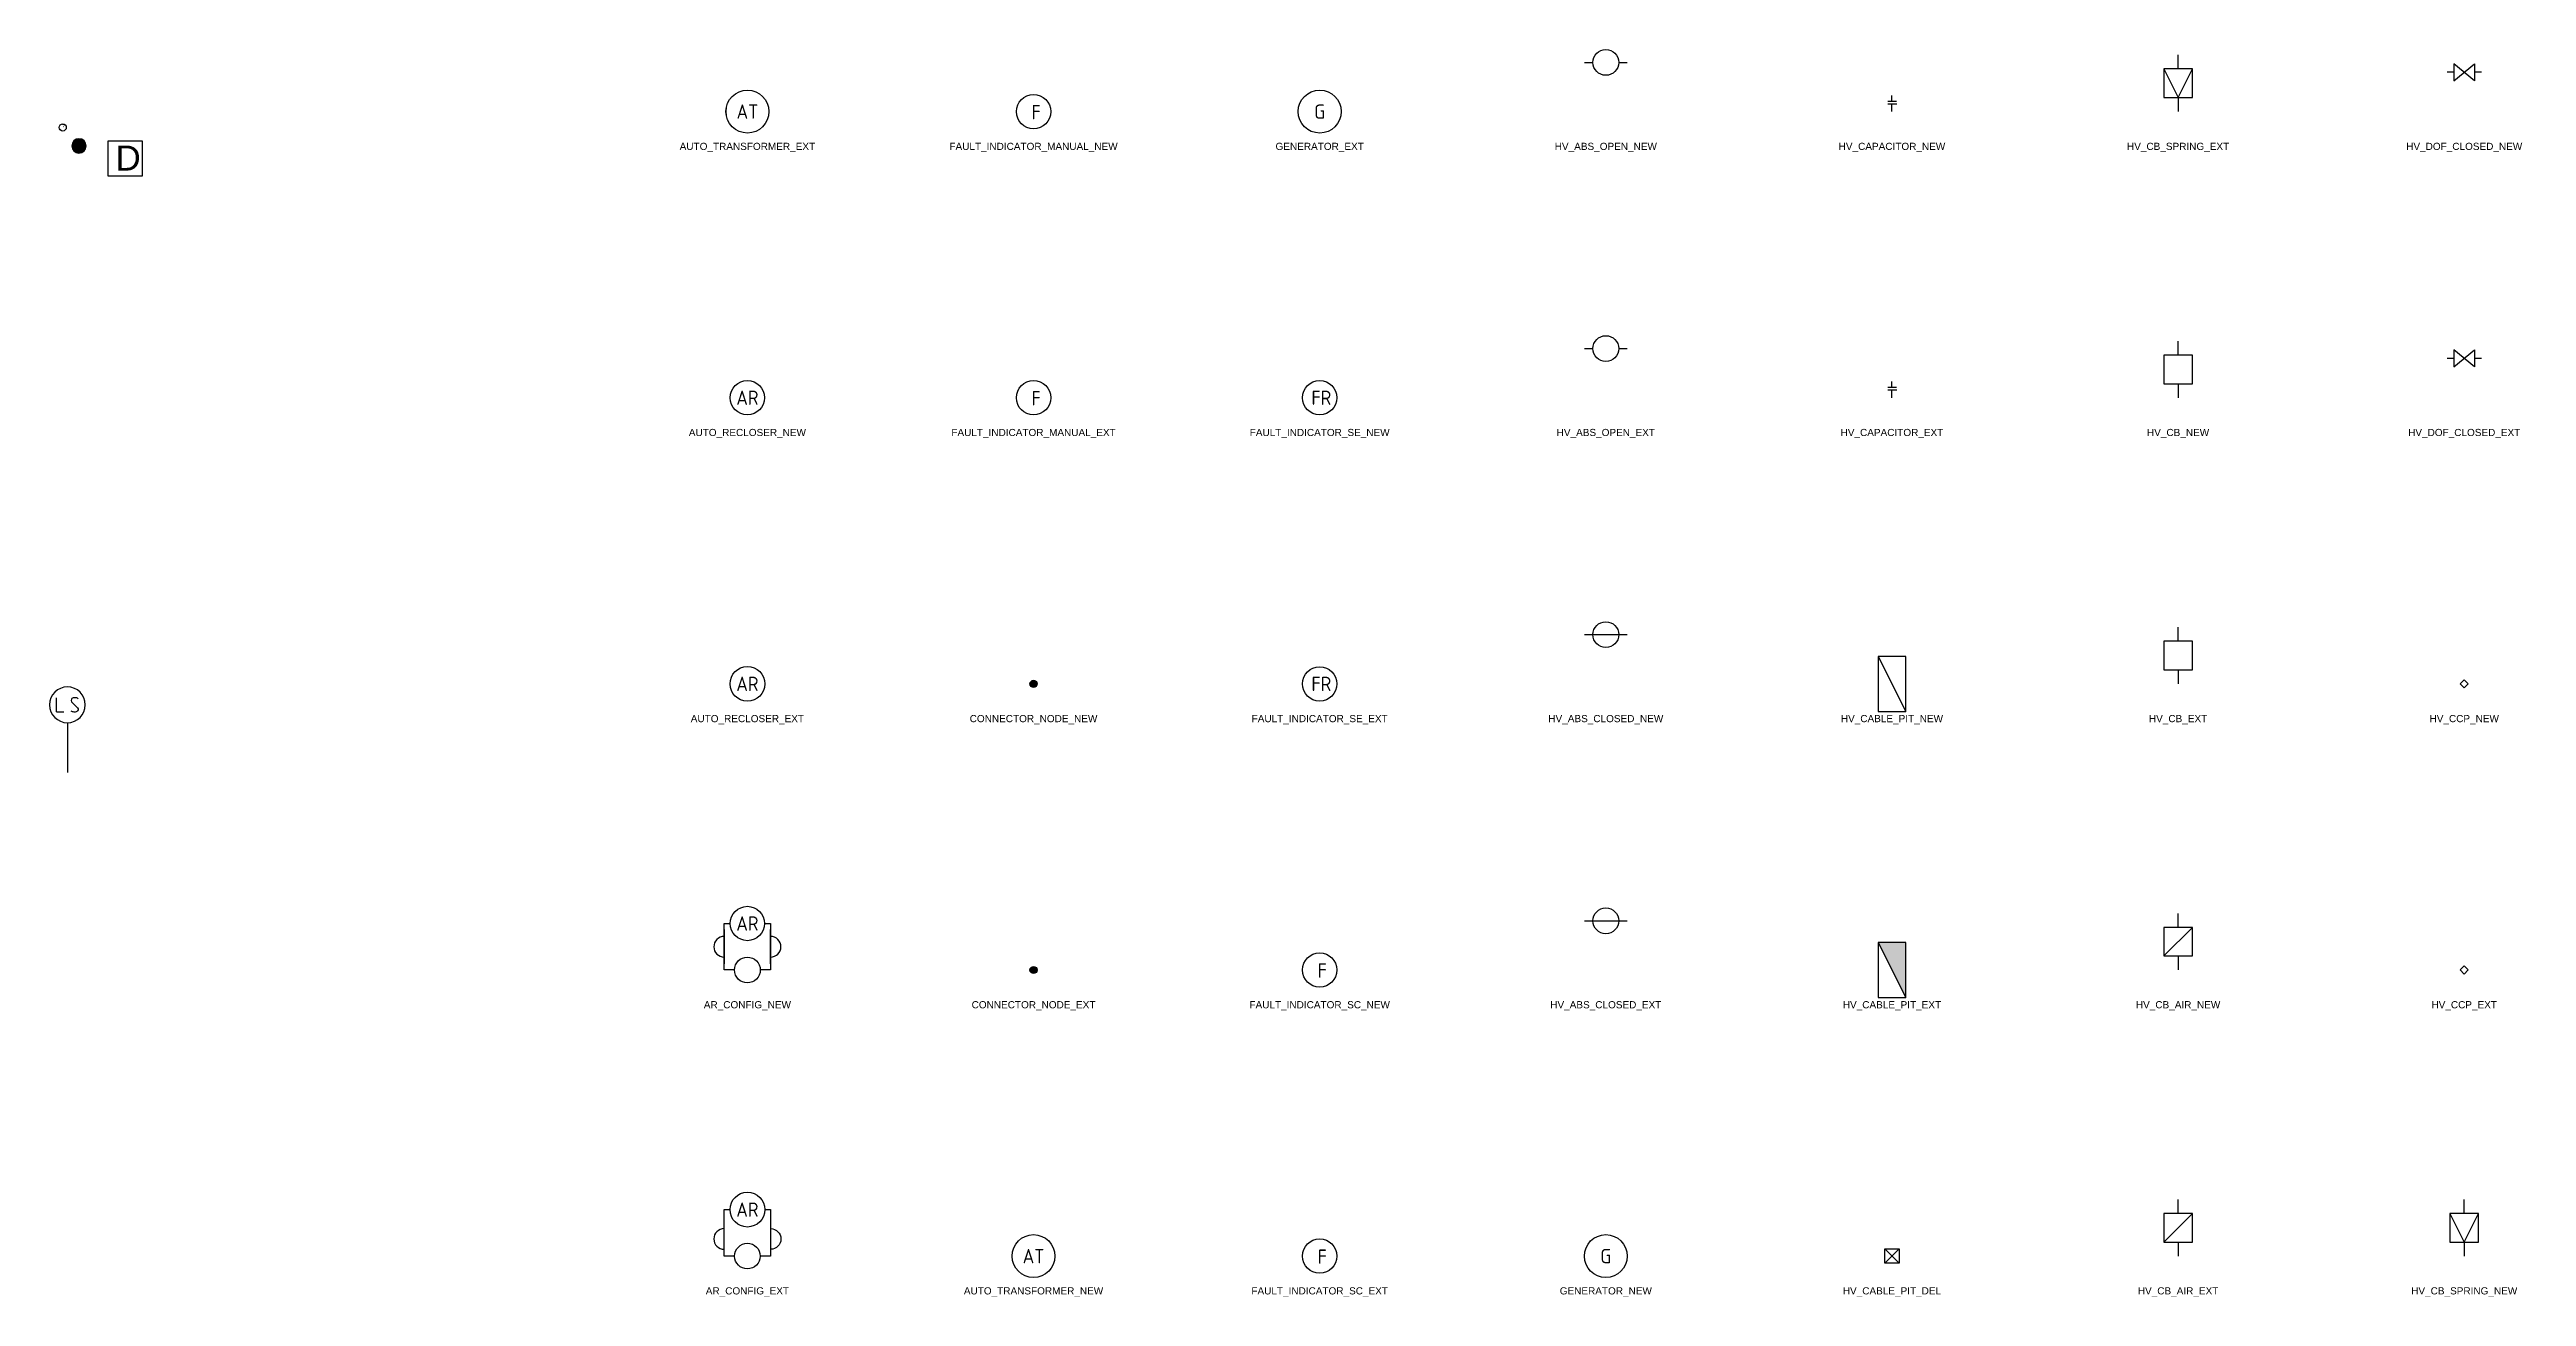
# Model space of a CAD drawing. Header units: metres. Extents: x -282 to 3977, y 160 to 949.
# Drawn here: x -58.3 to 288, y 648.3 to 822.6 of the extents above; entities that cross this region are included whole.
import ezdxf
from ezdxf.enums import TextEntityAlignment as Align

# ---------------------------------------------------------------- set-up
doc = ezdxf.new("R2010")
doc.units = ezdxf.units.M
doc.layers.get('0').update_dxf_attribs({"color": 6})
for name, color, linetype in [('Equip_HV_NEW', 2, 'Continuous'), ('Equip_SP_HV_EXT', 7, 'Continuous'), ('Equip_SP_HV_NEW', 2, 'Continuous'), ('Features_HIDE', 1, 'Continuous'), ('Mains UG_EXT', 7, 'Continuous'), ('Notes', 7, 'Continuous'), ('Notes_SP_MISC', 7, 'Continuous'), ('SupportsOH_SP_TR_HV_LV_SL_EXT', 7, 'Continuous')]:
    doc.layers.add(name, color=color, linetype=linetype)
doc.styles.add('ARIAL', font='ARIAL.TTF', dxfattribs={"height": 2})
doc.styles.add('HVSW_LABEL', font='ARIAL.TTF', dxfattribs={"height": 3.5})
doc.styles.add('iecARIAL', font='ARIAL.TTF')
doc.styles.add('iecISOCP', font='isocp.shx')
doc.styles.add('iecRoadName', font='ARIAL.TTF', dxfattribs={"height": 3.5})
doc.styles.get("Standard").update_dxf_attribs({"font": 'ARIAL.TTF'})
doc.styles.add('SWITCH_LABEL', font='ARIAL.TTF', dxfattribs={"height": 2.5})
doc.styles.add('TOWER_LABEL', font='ARIAL.TTF', dxfattribs={"height": 2.5})

msp = doc.modelspace()

# ---------------------------------------------------------------- texts
at = {"layer": 'Equip_SP_HV_EXT', "char_height": 1, "attachment_point": 5, "bg_fill": 3, "box_fill_scale": 1.2, "bg_fill_color": 256, "bg_fill_transparency": 0}
for s, insert, width in [('HV_CB_SPRING_EXT', (239.27, 808.91), 16), ('FAULT_INDICATOR_MANUAL_EXT', (79.27, 768.91), 26), ('HV_ABS_OPEN_EXT', (159.27, 768.91), 15), ('HV_CAPACITOR_EXT', (199.27, 768.91), 16), ('HV_DOF_CLOSED_EXT', (279.27, 768.91), 17), ('FAULT_INDICATOR_SE_EXT', (119.27, 728.91), 22), ('HV_CB_EXT', (239.27, 728.91), 9), ('CONNECTOR_NODE_EXT', (79.27, 688.91), 18), ('HV_ABS_CLOSED_EXT', (159.27, 688.91), 17), ('HV_CCP_EXT', (279.27, 688.91), 10), ('AR_CONFIG_EXT', (39.27, 648.91), 13), ('FAULT_INDICATOR_SC_EXT', (119.27, 648.91), 22), ('HV_CABLE_PIT_DEL', (199.27, 648.91), 16), ('HV_CB_AIR_EXT', (239.27, 648.91), 13)]:
    msp.add_mtext(s, dxfattribs=dict(at, insert=insert, width=width))
at = {"layer": 'Equip_SP_HV_NEW', "char_height": 1, "attachment_point": 5, "bg_fill": 3, "box_fill_scale": 1.2, "bg_fill_color": 256, "bg_fill_transparency": 0}
for s, insert, width in [('FAULT_INDICATOR_MANUAL_NEW', (79.27, 808.91), 26), ('HV_ABS_OPEN_NEW', (159.27, 808.91), 15), ('HV_CAPACITOR_NEW', (199.27, 808.91), 16), ('HV_DOF_CLOSED_NEW', (279.27, 808.91), 17), ('AUTO_RECLOSER_NEW', (39.27, 768.91), 17), ('FAULT_INDICATOR_SE_NEW', (119.27, 768.91), 22), ('HV_CB_NEW', (239.27, 768.91), 9), ('CONNECTOR_NODE_NEW', (79.27, 728.91), 18), ('HV_ABS_CLOSED_NEW', (159.27, 728.91), 17), ('HV_CCP_NEW', (279.27, 728.91), 10), ('AR_CONFIG_NEW', (39.27, 688.91), 13), ('FAULT_INDICATOR_SC_NEW', (119.27, 688.91), 22), ('HV_CB_AIR_NEW', (239.27, 688.91), 13), ('HV_CB_SPRING_NEW', (279.27, 648.91), 16)]:
    msp.add_mtext(s, dxfattribs=dict(at, insert=insert, width=width))

# ---------------------------------------------------------------- blocks, each defined once
blk = doc.blocks.new('*U115')
at = {"flags": 128}
for points in [[(-3.25, 3.84, 1), (-3.25, 0.96, 1)], [(3.25, 3.84, -1), (3.25, 0.96, -0.170677)]]:
    blk.add_lwpolyline(points, format="xyb", dxfattribs=at)
for points in [[(-1.79, 0), (-3.25, 0), (-3.25, 6.5), (-2.43, 6.5)], [(2.43, 6.5), (3.25, 6.5), (3.25, 0), (1.79, 0)]]:
    blk.add_lwpolyline(points)
for centre, radius in [((0, 6.5), 2.43), ((0, 0), 1.79)]:
    blk.add_circle(centre, radius)
at = {"insert": (0, 6.5), "char_height": 2, "width": 3.6298, "attachment_point": 5}
blk.add_mtext('{\\Fisocp|c0;AR}', dxfattribs=at)
at = {"style": 'ARIAL', "flags": 8}
blk.add_attdef('ASSET_NUM2', text='', height=2.5, dxfattribs=at).set_placement((0, 9.41), align=Align.BOTTOM_CENTER)
blk.add_attdef('ASSET_NUM1', text='', height=2.5, dxfattribs=at).set_placement((-6.4, 2.34), align=Align.MIDDLE_RIGHT)
blk.add_attdef('ASSET_NUM3', text='', height=2.5, dxfattribs=at).set_placement((5.71, 2.38), align=Align.MIDDLE_LEFT)
at = {"flags": 1}
blk.add_attdef('Z', (-3.25, 0), '', height=0.2, dxfattribs=at)
at = {"style": 'ARIAL', "flags": 8}
blk.add_attdef('ASSET_NUM4', text='', height=2.5, dxfattribs=at).set_placement((0, -3.1), align=Align.TOP_CENTER)
blk = doc.blocks.new('*U99')
for p, q in [((-6, 0), (-4.8, 0)), ((-1.2, 0), (0, 0))]:
    blk.add_line(p, q)
blk.add_circle((-3, 0), 1.8)
for tag, height, flags, p in [('ASSET_NUM', 3.5, 8, (2, 2)), ('STREET_CODE', 0.2, 9, (1.5, 0)), ('ACTUAL_STATUS', 0.2, 9, (1.5, -0.2)), ('CONSTRUCTED_VOLTAGE', 0.2, 9, (1.5, -0.4)), ('OPERATING_VOLTAGE', 0.2, 9, (1.5, -0.8)), ('ORIENTATION', 0.2, 9, (1.5, -1)), ('OWNED_BY', 0.2, 9, (1.5, -1.2)), ('STATE', 0.2, 9, (1.5, -1.4)), ('SWITCH_TYPE', 0.2, 9, (1.5, -1.6)), ('SUBURB', 0.2, 9, (1.5, -2.2)), ('STREETNAME', 0.2, 9, (1.5, -2.4)), ('OPERATED_BY', 0.2, 9, (1.5, -3.2)), ('NO_PHASES', 0.2, 9, (1.5, -0.6)), ('USAGE', 0.2, 9, (1.5, -1.8)), ('LEGEND', 0.2, 9, (1.5, -2)), ('LOCATION', 0.2, 9, (1.5, -2.6)), ('NOTES', 0.2, 9, (1.5, -2.8)), ('MAINTAINED_BY', 0.2, 9, (1.5, -3)), ('LABEL_ALIGNMENT', 0.2, 9, (1.5, -3.4)), ('Z', 0.2, 1, (1.5, -3.6))]:
    blk.add_attdef(tag, text='', height=height, dxfattribs=dict(flags=flags)).set_placement(p, align=Align.MIDDLE_LEFT)
blk = doc.blocks.new('*U107')
blk.add_line((0, 0), (-4.8, 0))
blk.add_lwpolyline([(-0.96, 0, 0.414214), (-2.4, 1.44, 0.414214), (-3.84, 0)], format="xyb")
for tag, height, flags, p in [('ASSET_NUM', 3.5, 8, (2, 2)), ('STREET_CODE', 0.2, 9, (1.5, 0)), ('ACTUAL_STATUS', 0.2, 9, (1.5, -0.2)), ('CONSTRUCTED_VOLTAGE', 0.2, 9, (1.5, -0.4)), ('OPERATING_VOLTAGE', 0.2, 9, (1.5, -0.8)), ('ORIENTATION', 0.2, 9, (1.5, -1)), ('OWNED_BY', 0.2, 9, (1.5, -1.2)), ('OPERATED_BY', 0.2, 9, (1.5, -1.4)), ('STATE', 0.2, 9, (1.5, -1.8)), ('SWITCH_TYPE', 0.2, 9, (1.5, -2)), ('SUBURB', 0.2, 9, (1.5, -2.6)), ('STREETNAME', 0.2, 9, (1.5, -2.8)), ('NO_PHASES', 0.2, 9, (1.5, -0.6)), ('MAINTAINED_BY', 0.2, 9, (1.5, -1.6)), ('USAGE', 0.2, 9, (1.5, -2.2)), ('LEGEND', 0.2, 9, (1.5, -2.4)), ('LOCATION', 0.2, 9, (1.5, -3)), ('NOTES', 0.2, 9, (1.5, -3.2)), ('LABEL_ALIGNMENT', 0.2, 9, (1.5, -3.4)), ('Z', 0.2, 1, (1.5, -3.6))]:
    blk.add_attdef(tag, text='', height=height, dxfattribs=dict(flags=flags)).set_placement(p, align=Align.MIDDLE_LEFT)
blk = doc.blocks.new('*U108')
blk.add_line((0, 0), (-4.8, 0))
blk.add_lwpolyline([(-0.96, 0, 0.414214), (-2.4, 1.44, 0.414214), (-3.84, 0)], format="xyb")
for tag, height, flags, p in [('ASSET_NUM', 3.5, 8, (2, 2)), ('STREET_CODE', 0.2, 9, (1.5, 0)), ('ACTUAL_STATUS', 0.2, 9, (1.5, -0.2)), ('CONSTRUCTED_VOLTAGE', 0.2, 9, (1.5, -0.4)), ('OPERATING_VOLTAGE', 0.2, 9, (1.5, -0.8)), ('ORIENTATION', 0.2, 9, (1.5, -1)), ('OWNED_BY', 0.2, 9, (1.5, -1.2)), ('OPERATED_BY', 0.2, 9, (1.5, -1.4)), ('STATE', 0.2, 9, (1.5, -1.8)), ('SWITCH_TYPE', 0.2, 9, (1.5, -2)), ('SUBURB', 0.2, 9, (1.5, -2.6)), ('STREETNAME', 0.2, 9, (1.5, -2.8)), ('NO_PHASES', 0.2, 9, (1.5, -0.6)), ('MAINTAINED_BY', 0.2, 9, (1.5, -1.6)), ('USAGE', 0.2, 9, (1.5, -2.2)), ('LEGEND', 0.2, 9, (1.5, -2.4)), ('LOCATION', 0.2, 9, (1.5, -3)), ('NOTES', 0.2, 9, (1.5, -3.2)), ('LABEL_ALIGNMENT', 0.2, 9, (1.5, -3.4)), ('Z', 0.2, 1, (1.5, -3.6))]:
    blk.add_attdef(tag, text='', height=height, dxfattribs=dict(flags=flags)).set_placement(p, align=Align.MIDDLE_LEFT)
blk = doc.blocks.new('*U92')
blk.add_wipeout([(0, 2.4), (-0.3, 2.38), (-0.6, 2.32), (-0.88, 2.23), (-1.16, 2.1), (-1.41, 1.94), (-1.64, 1.75), (-1.85, 1.53), (-2.03, 1.29), (-2.17, 1.02), (-2.28, 0.74), (-2.36, 0.45), (-2.4, 0.15), (-2.4, -0.15), (-2.36, -0.45), (-2.28, -0.74), (-2.17, -1.02), (-2.03, -1.29), (-1.85, -1.53), (-1.64, -1.75), (-1.41, -1.94), (-1.16, -2.1), (-0.88, -2.23), (-0.6, -2.32), (-0.3, -2.38), (0, -2.4), (0.3, -2.38), (0.6, -2.32), (0.88, -2.23), (1.16, -2.1), (1.41, -1.94), (1.64, -1.75), (1.85, -1.53), (2.03, -1.29), (2.17, -1.02), (2.28, -0.74), (2.36, -0.45), (2.4, -0.15), (2.4, 0.15), (2.36, 0.45), (2.28, 0.74), (2.17, 1.02), (2.03, 1.29), (1.85, 1.53), (1.64, 1.75), (1.41, 1.94), (1.16, 2.1), (0.88, 2.23), (0.6, 2.32), (0.3, 2.38)])
blk.add_circle((0, 0), 2.4)
at = {"insert": (0, 0), "char_height": 2, "width": 3.6298, "attachment_point": 5}
blk.add_mtext('{\\Fisocp|c0;AR}', dxfattribs=at)
for tag, height, flags, p in [('STREET_CODE', 0.2, 9, (1.5, 0)), ('ASSET_NUM', 2.5, 8, (2, 2)), ('ACTUAL_STATUS', 0.2, 9, (1.5, -3.2)), ('CONSTRUCTED_VOLTAGE', 0.2, 9, (1.5, -0.2)), ('OPERATING_VOLTAGE', 0.2, 9, (1.5, -0.6)), ('ORIENTATION', 0.2, 9, (1.5, -0.8)), ('OWNED_BY', 0.2, 9, (1.5, -1)), ('OPERATED_BY', 0.2, 9, (1.5, -1.2)), ('STATE', 0.2, 9, (1.5, -1.6)), ('SUBURB', 0.2, 9, (1.5, -2.2)), ('STREETNAME', 0.2, 9, (1.5, -2.4)), ('Z', 0.2, 1, (1.5, -3.4)), ('NO_PHASES', 0.2, 9, (1.5, -0.4)), ('MAINTAINED_BY', 0.2, 9, (1.5, -1.4)), ('USAGE', 0.2, 9, (1.5, -1.8)), ('LEGEND', 0.2, 9, (1.5, -2)), ('LOCATION', 0.2, 9, (1.5, -2.6)), ('NOTES', 0.2, 9, (1.5, -2.8)), ('LABEL_ALIGNMENT', 0.2, 9, (1.5, -3))]:
    blk.add_attdef(tag, text='', height=height, dxfattribs=dict(flags=flags)).set_placement(p, align=Align.MIDDLE_LEFT)
blk = doc.blocks.new('*U114')
blk.add_lwpolyline([(-1.8, 0), (-3.25, 0), (-3.25, 6.5), (3.25, 6.5), (3.25, 0), (1.8, 0)])
at = {"color": 0, "linetype": 'ByBlock'}
for name, p, rotation in [('*U107', (-3.25, 5.65), 90), ('*U108', (3.25, 0.85), 270), ('*U99', (-3, 0), 180)]:
    blk.add_blockref(name, p, dxfattribs=dict(at, rotation=rotation))
at = {"color": 0, "linetype": 'ByBlock', "flags": 9}
for tag, p in [('ACTUAL_STATUS1', (15.17, 13.82)), ('CONSTRUCTED_VOLTAGE1', (15.17, 14.27)), ('OPERATING_VOLTAGE1', (15.17, 14.5)), ('SUBURB', (15.19, 15.55)), ('STREETNAME', (15.19, 15.35)), ('LABEL_ALIGNMENT1', (15.17, 14.03)), ('LOCATION', (15.19, 15.15)), ('NOTES', (15.19, 14.95)), ('LEGEND', (15.22, 15.83)), ('ACTUAL_STATUS2', (15.17, 12.06)), ('TYPE2', (15.17, 11.65)), ('STATE1', (15.17, 13.59)), ('OPERATED_BY1', (15.17, 13.16)), ('OPERATING_VOLTAGE2', (15.17, 12.73)), ('CONSTRUCTED_VOLTAGE2', (15.17, 12.51)), ('STATE2', (15.17, 11.85)), ('OPERATED_BY2', (15.17, 11.22)), ('OPERATING_VOLTAGE3', (15.17, 10.78)), ('CONSTRUCTED_VOLTAGE3', (15.17, 10.55)), ('MAINTAINED_BY1', (15.17, 13.38)), ('LABEL_ALIGNMENT2', (15.17, 12.29)), ('MAINTAINED_BY2', (15.17, 11.43)), ('LABEL_ALIGNMENT3', (15.17, 10.33)), ('ACTUAL_STATUS3', (15.17, 10.12)), ('ACTUAL_STATUS4', (15.17, 8.18)), ('TYPE3', (15.17, 9.69)), ('TYPE4', (15.17, 7.73)), ('STATE3', (15.17, 9.9)), ('OPERATED_BY3', (15.17, 9.26)), ('OPERATING_VOLTAGE4', (15.17, 8.82)), ('CONSTRUCTED_VOLTAGE4', (15.17, 8.61)), ('STATE4', (15.17, 7.95)), ('OPERATED_BY4', (15.17, 7.3)), ('MAINTAINED_BY3', (15.17, 9.47)), ('LABEL_ALIGNMENT4', (15.17, 8.39)), ('MAINTAINED_BY4', (15.17, 7.52))]:
    blk.add_attdef(tag, text='', height=0.2, dxfattribs=at).set_placement(p, align=Align.MIDDLE_LEFT)
for tag, p in [('USAGE', (5.5, 4.04)), ('ORIENTATION', (5.5, 3.72))]:
    blk.add_attdef(tag, p, '', height=0.2, dxfattribs=at)
at = {"flags": 1}
blk.add_attdef('Z', (-3.25, 0), '', height=0.2, dxfattribs=at)
at = {"layer": 'Equip_HV_NEW', "color": 0, "linetype": 'ByBlock', "style": 'ARIAL', "flags": 8}
blk.add_attdef('ASSET_NUM2', text='', height=2.5, dxfattribs=at).set_placement((-0.09, 9.43), align=Align.BOTTOM_CENTER)
blk.add_attdef('ASSET_NUM1', text='', height=2.5, dxfattribs=at).set_placement((-6.27, 2.47), align=Align.MIDDLE_RIGHT)
blk.add_attdef('ASSET_NUM3', text='', height=2.5, dxfattribs=at).set_placement((5.9, 2.53), align=Align.MIDDLE_LEFT)
blk.add_attdef('ASSET_NUM4', text='', height=2.5, dxfattribs=at).set_placement((-0.09, -2.76), align=Align.TOP_CENTER)
at = {"color": 0, "linetype": 'ByBlock'}
blk.add_blockref('*U92', (0, 6.5), dxfattribs=at)
blk = doc.blocks.new('*U87')
blk.add_wipeout([(0, 2.43), (-0.3, 2.41), (-0.6, 2.35), (-0.89, 2.26), (-1.17, 2.13), (-1.42, 1.96), (-1.66, 1.77), (-1.87, 1.55), (-2.05, 1.3), (-2.19, 1.04), (-2.31, 0.75), (-2.38, 0.46), (-2.42, 0.16), (-2.42, -0.15), (-2.38, -0.45), (-2.31, -0.75), (-2.2, -1.03), (-2.05, -1.3), (-1.87, -1.54), (-1.66, -1.77), (-1.43, -1.96), (-1.17, -2.12), (-0.9, -2.25), (-0.61, -2.35), (-0.31, -2.41), (0, -2.43), (0.3, -2.41), (0.6, -2.35), (0.89, -2.26), (1.17, -2.13), (1.42, -1.96), (1.66, -1.77), (1.87, -1.55), (2.05, -1.3), (2.19, -1.04), (2.31, -0.75), (2.38, -0.46), (2.42, -0.16), (2.42, 0.15), (2.38, 0.45), (2.31, 0.75), (2.2, 1.03), (2.05, 1.3), (1.87, 1.54), (1.66, 1.77), (1.43, 1.96), (1.17, 2.12), (0.9, 2.25), (0.61, 2.35), (0.31, 2.41)])
blk.add_circle((0, 0), 2.43)
at = {"insert": (0, 0), "char_height": 2, "width": 3.6298, "attachment_point": 5}
blk.add_mtext('{\\Fisocp|c0;AR}', dxfattribs=at)
at = {"flags": 1}
blk.add_attdef('Z', (0, 0), '', height=0.2, dxfattribs=at)
at = {"style": 'SWITCH_LABEL'}
for tag, height, flags, p in [('ASSET_NUM', 2.5, 8, (2, 2)), ('STREET_CODE', 0.2, 9, (0, -0.2))]:
    blk.add_attdef(tag, text='', height=height, dxfattribs=dict(at, flags=flags)).set_placement(p, align=Align.MIDDLE_LEFT)
at = {"flags": 9}
for tag, p in [('CONSTRUCTED_VOLTAGE', (0, -0.4)), ('OPERATING_VOLTAGE', (0, -0.8)), ('ORIENTATION', (0, -1)), ('OWNED_BY', (0, -1.2)), ('STATE', (0, -1.4)), ('STREETNAME', (0, -2.2)), ('SUBURB', (0, -2.4)), ('NO_PHASES', (0, -0.6)), ('USAGE', (0, -1.6)), ('LEGEND', (0, -1.8)), ('LOCATION', (0, -2)), ('NOTES', (0, -2.6))]:
    blk.add_attdef(tag, text='', height=0.2, dxfattribs=at).set_placement(p, align=Align.MIDDLE_LEFT)
blk = doc.blocks.new('AUTO_TRANSFORMER_EXT')
blk.add_wipeout([(0, 3), (-0.38, 2.98), (-0.75, 2.91), (-1.1, 2.79), (-1.45, 2.63), (-1.76, 2.43), (-2.05, 2.19), (-2.31, 1.91), (-2.53, 1.61), (-2.71, 1.28), (-2.85, 0.93), (-2.95, 0.56), (-2.99, 0.19), (-2.99, -0.19), (-2.95, -0.56), (-2.85, -0.93), (-2.71, -1.28), (-2.53, -1.61), (-2.31, -1.91), (-2.05, -2.19), (-1.76, -2.43), (-1.45, -2.63), (-1.1, -2.79), (-0.75, -2.91), (-0.38, -2.98), (0, -3), (0.38, -2.98), (0.75, -2.91), (1.1, -2.79), (1.45, -2.63), (1.76, -2.43), (2.05, -2.19), (2.31, -1.91), (2.53, -1.61), (2.71, -1.28), (2.85, -0.93), (2.95, -0.56), (2.99, -0.19), (2.99, 0.19), (2.95, 0.56), (2.85, 0.93), (2.71, 1.28), (2.53, 1.61), (2.31, 1.91), (2.05, 2.19), (1.76, 2.43), (1.45, 2.63), (1.1, 2.79), (0.75, 2.91), (0.38, 2.98)])
blk.add_circle((0, 0), 3)
at = {"insert": (0, 0), "char_height": 2, "width": 3.6298, "attachment_point": 5}
blk.add_mtext('{\\Fisocp|c0;AT}', dxfattribs=at)
at = {"flags": 1}
blk.add_attdef('Z', (0, 0), '', height=0.2, dxfattribs=at)
at = {"style": 'SWITCH_LABEL'}
for tag, height, flags, p in [('ASSET_NUM', 2.5, 8, (2, 2)), ('STREET_CODE', 0.2, 9, (0, -0.2))]:
    blk.add_attdef(tag, text='', height=height, dxfattribs=dict(at, flags=flags)).set_placement(p, align=Align.MIDDLE_LEFT)
at = {"flags": 9}
for tag, p in [('CONSTRUCTED_VOLTAGE', (0, -0.4)), ('OPERATING_VOLTAGE', (0, -0.8)), ('ORIENTATION', (0, -1)), ('OWNED_BY', (0, -1.2)), ('STATE', (0, -1.6)), ('STREETNAME', (0, -2.4)), ('SUBURB', (0, -2.6)), ('NO_PHASES', (0, -0.6)), ('REGULATOR_TYPE', (0, -1.4)), ('USAGE', (0, -1.8)), ('LEGEND', (0, -2)), ('LOCATION', (0, -2.2)), ('NOTES', (0, -2.8))]:
    blk.add_attdef(tag, text='', height=0.2, dxfattribs=at).set_placement(p, align=Align.MIDDLE_LEFT)
blk = doc.blocks.new('*U93')
blk.add_wipeout([(0, 3), (-0.38, 2.98), (-0.75, 2.91), (-1.1, 2.79), (-1.45, 2.63), (-1.76, 2.43), (-2.05, 2.19), (-2.31, 1.91), (-2.53, 1.61), (-2.71, 1.28), (-2.85, 0.93), (-2.95, 0.56), (-2.99, 0.19), (-2.99, -0.19), (-2.95, -0.56), (-2.85, -0.93), (-2.71, -1.28), (-2.53, -1.61), (-2.31, -1.91), (-2.05, -2.19), (-1.76, -2.43), (-1.45, -2.63), (-1.1, -2.79), (-0.75, -2.91), (-0.38, -2.98), (0, -3), (0.38, -2.98), (0.75, -2.91), (1.1, -2.79), (1.45, -2.63), (1.76, -2.43), (2.05, -2.19), (2.31, -1.91), (2.53, -1.61), (2.71, -1.28), (2.85, -0.93), (2.95, -0.56), (2.99, -0.19), (2.99, 0.19), (2.95, 0.56), (2.85, 0.93), (2.71, 1.28), (2.53, 1.61), (2.31, 1.91), (2.05, 2.19), (1.76, 2.43), (1.45, 2.63), (1.1, 2.79), (0.75, 2.91), (0.38, 2.98)])
blk.add_circle((0, 0), 3)
at = {"insert": (0, 0), "char_height": 2, "width": 3.6298, "attachment_point": 5}
blk.add_mtext('{\\Fisocp|c0;AT}', dxfattribs=at)
for tag, height, flags, p in [('STREET_CODE', 0.2, 9, (1.5, 0)), ('ASSET_NUM', 2.5, 8, (2, 2)), ('CONSTRUCTED_VOLTAGE', 0.2, 9, (1.5, -0.2)), ('OPERATING_VOLTAGE', 0.2, 9, (1.5, -0.6)), ('ORIENTATION', 0.2, 9, (1.5, -0.8)), ('OWNED_BY', 0.2, 9, (1.5, -1)), ('OPERATED_BY', 0.2, 9, (1.5, -1.2)), ('STATE', 0.2, 9, (1.5, -1.8)), ('SUBURB', 0.2, 9, (1.5, -2.4)), ('STREETNAME', 0.2, 9, (1.5, -2.6)), ('Z', 0.2, 1, (1.5, -3.4)), ('NO_PHASES', 0.2, 9, (1.5, -0.4)), ('MAINTAINED_BY', 0.2, 9, (1.5, -1.4)), ('REGULATOR_TYPE', 0.2, 9, (1.5, -1.6)), ('USAGE', 0.2, 9, (1.5, -2)), ('LEGEND', 0.2, 9, (1.5, -2.2)), ('LOCATION', 0.2, 9, (1.5, -2.8)), ('NOTES', 0.2, 9, (1.5, -3)), ('LABEL_ALIGNMENT', 0.2, 9, (1.5, -3.2))]:
    blk.add_attdef(tag, text='', height=height, dxfattribs=dict(flags=flags)).set_placement(p, align=Align.MIDDLE_LEFT)
blk = doc.blocks.new('CONNECTOR_NODE_EXT')
h = blk.add_hatch(color=256)
edge = h.paths.add_edge_path()
edge.add_arc((0, 0), 0.5, 0, 360)
blk.add_circle((0, 0), 0.5)
at = {"flags": 1}
blk.add_attdef('Z', (0, 0), '', height=0.2, dxfattribs=at)
at = {"flags": 9}
for tag, p in [('CONNECTOR_TYPE', (0, 0)), ('CONSTRUCTED_VOLTAGE', (0, -0.2)), ('OPERATING_VOLTAGE', (0, -0.6)), ('ORIENTATION', (0, -0.8)), ('SUBTYPE', (0, -1)), ('NO_PHASES', (0, -0.4)), ('USAGE', (0, -1.2)), ('NOTES', (0, -1.4))]:
    blk.add_attdef(tag, text='', height=0.2, dxfattribs=at).set_placement(p, align=Align.MIDDLE_LEFT)
blk = doc.blocks.new('CONNECTOR_NODE_NEW')
h = blk.add_hatch(color=256)
edge = h.paths.add_edge_path()
edge.add_arc((0, 0), 0.5, 0, 360)
blk.add_circle((0, 0), 0.5)
at = {"flags": 1}
blk.add_attdef('Z', (0, 0), '', height=0.2, dxfattribs=at)
at = {"flags": 9}
for tag, p in [('CONNECTOR_TYPE', (0, 0)), ('CONSTRUCTED_VOLTAGE', (0, -0.2)), ('OPERATING_VOLTAGE', (0, -0.6)), ('ORIENTATION', (0, -0.8)), ('SUBTYPE', (0, -1)), ('NO_PHASES', (0, -0.4)), ('USAGE', (0, -1.2)), ('NOTES', (0, -1.4))]:
    blk.add_attdef(tag, text='', height=0.2, dxfattribs=at).set_placement(p, align=Align.MIDDLE_LEFT)
blk = doc.blocks.new('*U94')
blk.add_circle((0, 0), 2.4)
at = {"insert": (-0.28, 0.92), "char_height": 2, "width": 1.2998, "attachment_point": 1, "style": 'iecISOCP'}
blk.add_mtext('F', dxfattribs=at)
for tag, height, flags, p in [('STREET_CODE', 0.2, 9, (1.5, 0)), ('ASSET_NUM', 2.5, 8, (2, 2)), ('CONSTRUCTED_VOLTAGE', 0.2, 9, (1.5, -0.2)), ('OPERATING_VOLTAGE', 0.2, 9, (1.5, -0.8)), ('ORIENTATION', 0.2, 9, (1.5, -1)), ('OWNED_BY', 0.2, 9, (1.5, -1.2)), ('STATE', 0.2, 9, (1.5, -1.4)), ('STREETNAME', 0.2, 9, (1.5, -2.2)), ('SUBURB', 0.2, 9, (1.5, -2.4)), ('Z', 0.2, 1, (1.5, -2.8)), ('FLITE_NUMBER', 0.2, 9, (1.5, -0.4)), ('USAGE', 0.2, 9, (1.5, -1.6)), ('LEGEND', 0.2, 9, (1.5, -1.8)), ('LOCATION', 0.2, 9, (1.5, -2)), ('NOTES', 0.2, 9, (1.5, -2.6)), ('INDICATOR_TYPE', 0.2, 9, (1.5, -0.6))]:
    blk.add_attdef(tag, text='', height=height, dxfattribs=dict(flags=flags)).set_placement(p, align=Align.MIDDLE_LEFT)
blk = doc.blocks.new('FAULT_INDICATOR_MANUAL_NEW')
blk.add_circle((0, 0), 2.4)
at = {"insert": (-0.28, 0.92), "char_height": 2, "width": 1.2998, "attachment_point": 1, "style": 'iecISOCP'}
blk.add_mtext('F', dxfattribs=at)
for tag, height, flags, p in [('STREET_CODE', 0.2, 9, (1.5, 0)), ('ASSET_NUM', 2.5, 8, (2, 2)), ('CONSTRUCTED_VOLTAGE', 0.2, 9, (1.5, -0.2)), ('OPERATING_VOLTAGE', 0.2, 9, (1.5, -0.8)), ('ORIENTATION', 0.2, 9, (1.5, -1)), ('OWNED_BY', 0.2, 9, (1.5, -1.2)), ('OPERATED_BY', 0.2, 9, (1.5, -1.4)), ('STATE', 0.2, 9, (1.5, -2)), ('SUBURB', 0.2, 9, (1.5, -2.6)), ('STREETNAME', 0.2, 9, (1.5, -2.8)), ('Z', 0.2, 1, (1.5, -3.4)), ('FLITE_NUMBER', 0.2, 9, (1.5, -0.4)), ('MAINTAINED_BY', 0.2, 9, (1.5, -1.6)), ('NUMBER_OF_PHASES', 0.2, 9, (1.5, -1.8)), ('USAGE', 0.2, 9, (1.5, -2.2)), ('LEGEND', 0.2, 9, (1.5, -2.4)), ('LOCATION', 0.2, 9, (1.5, -3)), ('NOTES', 0.2, 9, (1.5, -3.2)), ('INDICATOR_TYPE', 0.2, 9, (1.5, -0.6))]:
    blk.add_attdef(tag, text='', height=height, dxfattribs=dict(flags=flags)).set_placement(p, align=Align.MIDDLE_LEFT)
blk = doc.blocks.new('FAULT_INDICATOR_SC_EXT')
blk.add_circle((0, 0), 2.4)
at = {"insert": (-0.28, 0.92), "char_height": 2, "width": 1.2998, "attachment_point": 1, "style": 'iecISOCP'}
blk.add_mtext('F', dxfattribs=at)
at = {"flags": 1}
blk.add_attdef('Z', (0, 0), '', height=0.2, dxfattribs=at)
at = {"style": 'SWITCH_LABEL'}
for tag, height, flags, p in [('ASSET_NUM', 2.5, 8, (2, 2)), ('STREET_CODE', 0.2, 9, (0, -0.2))]:
    blk.add_attdef(tag, text='', height=height, dxfattribs=dict(at, flags=flags)).set_placement(p, align=Align.MIDDLE_LEFT)
at = {"flags": 9}
for tag, p in [('CONSTRUCTED_VOLTAGE', (0, -0.4)), ('OPERATING_VOLTAGE', (0, -1)), ('ORIENTATION', (0, -1.2)), ('OWNED_BY', (0, -1.4)), ('STATE', (0, -1.6)), ('STREETNAME', (0, -2.4)), ('SUBURB', (0, -2.6)), ('FLITE_NUMBER', (0, -0.6)), ('USAGE', (0, -1.8)), ('LEGEND', (0, -2)), ('LOCATION', (0, -2.2)), ('NOTES', (0, -2.8)), ('INDICATOR_TYPE', (0, -0.8))]:
    blk.add_attdef(tag, text='', height=0.2, dxfattribs=at).set_placement(p, align=Align.MIDDLE_LEFT)
blk = doc.blocks.new('FAULT_INDICATOR_SC_NEW')
blk.add_circle((0, 0), 2.4)
at = {"insert": (-0.28, 0.92), "char_height": 2, "width": 1.2998, "attachment_point": 1, "style": 'iecISOCP'}
blk.add_mtext('F', dxfattribs=at)
for tag, height, flags, p in [('STREET_CODE', 0.2, 9, (1.5, 0)), ('ASSET_NUM', 2.5, 8, (2, 2)), ('CONSTRUCTED_VOLTAGE', 0.2, 9, (1.5, -0.2)), ('OPERATING_VOLTAGE', 0.2, 9, (1.5, -0.8)), ('ORIENTATION', 0.2, 9, (1.5, -1)), ('OWNED_BY', 0.2, 9, (1.5, -1.2)), ('OPERATED_BY', 0.2, 9, (1.5, -1.4)), ('STATE', 0.2, 9, (1.5, -2)), ('SUBURB', 0.2, 9, (1.5, -2.6)), ('STREETNAME', 0.2, 9, (1.5, -2.8)), ('Z', 0.2, 1, (1.5, -3.4)), ('FLITE_NUMBER', 0.2, 9, (1.5, -0.4)), ('MAINTAINED_BY', 0.2, 9, (1.5, -1.6)), ('NUMBER_OF_PHASES', 0.2, 9, (1.5, -1.8)), ('USAGE', 0.2, 9, (1.5, -2.2)), ('LEGEND', 0.2, 9, (1.5, -2.4)), ('LOCATION', 0.2, 9, (1.5, -3)), ('NOTES', 0.2, 9, (1.5, -3.2)), ('INDICATOR_TYPE', 0.2, 9, (1.5, -0.6))]:
    blk.add_attdef(tag, text='', height=height, dxfattribs=dict(flags=flags)).set_placement(p, align=Align.MIDDLE_LEFT)
blk = doc.blocks.new('FAULT_INDICATOR_SE_EXT')
blk.add_circle((0, 0), 2.4)
at = {"insert": (-1.15, 1), "char_height": 2, "width": 2.7042, "attachment_point": 1, "style": 'iecISOCP'}
blk.add_mtext('FR', dxfattribs=at)
for tag, height, flags, p in [('STREET_CODE', 0.2, 9, (1.5, 0)), ('ASSET_NUM', 2.5, 8, (2, 2)), ('CONSTRUCTED_VOLTAGE', 0.2, 9, (1.5, -0.2)), ('OPERATING_VOLTAGE', 0.2, 9, (1.5, -0.8)), ('ORIENTATION', 0.2, 9, (1.5, -1)), ('OWNED_BY', 0.2, 9, (1.5, -1.2)), ('OPERATED_BY', 0.2, 9, (1.5, -1.4)), ('STATE', 0.2, 9, (1.5, -2)), ('STREETNAME', 0.2, 9, (1.5, -2.8)), ('SUBURB', 0.2, 9, (1.5, -3)), ('Z', 0.2, 1, (1.5, -3.4)), ('FLITE_NUMBER', 0.2, 9, (1.5, -0.4)), ('MAINTAINED_BY', 0.2, 9, (1.5, -1.6)), ('NUMBER_OF_PHASES', 0.2, 9, (1.5, -1.8)), ('USAGE', 0.2, 9, (1.5, -2.2)), ('LEGEND', 0.2, 9, (1.5, -2.4)), ('LOCATION', 0.2, 9, (1.5, -2.6)), ('NOTES', 0.2, 9, (1.5, -3.2)), ('INDICATOR_TYPE', 0.2, 9, (1.5, -0.6))]:
    blk.add_attdef(tag, text='', height=height, dxfattribs=dict(flags=flags)).set_placement(p, align=Align.MIDDLE_LEFT)
blk = doc.blocks.new('*U95')
blk.add_circle((0, 0), 2.4)
at = {"insert": (-1.15, 1), "char_height": 2, "width": 2.7042, "attachment_point": 1, "style": 'iecISOCP'}
blk.add_mtext('FR', dxfattribs=at)
for tag, height, flags, p in [('STREET_CODE', 0.2, 9, (1.5, 0)), ('ASSET_NUM', 2.5, 8, (2, 2)), ('CONSTRUCTED_VOLTAGE', 0.2, 9, (1.5, -0.2)), ('OPERATING_VOLTAGE', 0.2, 9, (1.5, -0.8)), ('ORIENTATION', 0.2, 9, (1.5, -1)), ('OWNED_BY', 0.2, 9, (1.5, -1.2)), ('OPERATED_BY', 0.2, 9, (1.5, -1.4)), ('STATE', 0.2, 9, (1.5, -2)), ('SUBURB', 0.2, 9, (1.5, -2.6)), ('STREETNAME', 0.2, 9, (1.5, -2.8)), ('Z', 0.2, 1, (1.5, -3.4)), ('FLITE_NUMBER', 0.2, 9, (1.5, -0.4)), ('MAINTAINED_BY', 0.2, 9, (1.5, -1.6)), ('NUMBER_OF_PHASES', 0.2, 9, (1.5, -1.8)), ('USAGE', 0.2, 9, (1.5, -2.2)), ('LEGEND', 0.2, 9, (1.5, -2.4)), ('LOCATION', 0.2, 9, (1.5, -3)), ('NOTES', 0.2, 9, (1.5, -3.2)), ('INDICATOR_TYPE', 0.2, 9, (1.5, -0.6))]:
    blk.add_attdef(tag, text='', height=height, dxfattribs=dict(flags=flags)).set_placement(p, align=Align.MIDDLE_LEFT)
blk = doc.blocks.new('GENERATOR_EXT')
blk.add_wipeout([(0.01, 3), (-0.36, 2.98), (-0.73, 2.91), (-1.09, 2.79), (-1.44, 2.63), (-1.75, 2.43), (-2.05, 2.19), (-2.3, 1.92), (-2.53, 1.62), (-2.71, 1.29), (-2.85, 0.94), (-2.94, 0.57), (-2.99, 0.2), (-2.99, -0.18), (-2.95, -0.55), (-2.86, -0.92), (-2.72, -1.27), (-2.54, -1.6), (-2.32, -1.9), (-2.06, -2.18), (-1.77, -2.42), (-1.46, -2.62), (-1.12, -2.79), (-0.76, -2.9), (-0.39, -2.97), (-0.01, -3), (0.36, -2.98), (0.73, -2.91), (1.09, -2.79), (1.44, -2.63), (1.75, -2.43), (2.05, -2.19), (2.3, -1.92), (2.53, -1.62), (2.71, -1.29), (2.85, -0.94), (2.94, -0.57), (2.99, -0.2), (2.99, 0.18), (2.95, 0.55), (2.86, 0.92), (2.72, 1.27), (2.54, 1.6), (2.32, 1.9), (2.06, 2.18), (1.77, 2.42), (1.46, 2.62), (1.12, 2.79), (0.76, 2.9), (0.39, 2.97)])
blk.add_circle((0, 0), 3)
at = {"insert": (0, 0), "char_height": 2, "width": 1.1797, "attachment_point": 5, "style": 'iecISOCP'}
blk.add_mtext('G', dxfattribs=at)
at = {"flags": 1}
blk.add_attdef('Z', (0, 0), '', height=0.2, dxfattribs=at)
at = {"style": 'SWITCH_LABEL'}
for tag, height, flags, p in [('ASSET_NUM', 2.5, 8, (2, 2)), ('STREET_CODE', 0.2, 9, (0, -0.2))]:
    blk.add_attdef(tag, text='', height=height, dxfattribs=dict(at, flags=flags)).set_placement(p, align=Align.MIDDLE_LEFT)
at = {"flags": 9}
for tag, p in [('CONSTRUCTED_VOLTAGE', (0, -0.4)), ('OPERATING_VOLTAGE', (0, -0.8)), ('ORIENTATION', (0, -1)), ('OWNED_BY', (0, -1.2)), ('STATE', (0, -1.4)), ('STREETNAME', (0, -2)), ('SUBURB', (0, -2.2)), ('NO_PHASES', (0, -0.6)), ('USAGE', (0, -1.6)), ('LEGEND', (0, -1.8)), ('NOTES', (0, -2.4))]:
    blk.add_attdef(tag, text='', height=0.2, dxfattribs=at).set_placement(p, align=Align.MIDDLE_LEFT)
blk = doc.blocks.new('LIFE_SUPPORT')
for p, q in [((-1.5, 8.44), (-1.5, 10.44)), ((-1.5, 8.44), (-0.5, 8.44)), ((0, 6.94), (0, 0))]:
    blk.add_line(p, q)
blk.add_lwpolyline([(-2.5, 9.44, 1), (2.5, 9.44, 1)], format="xyb", close=True)
blk.add_lwpolyline([(1.51, 10.29, 0.162278), (1.08, 10.43), (0.94, 10.43, 0.274935), (0.56, 10.21, 0.272057), (0.58, 9.86), (1.42, 9.02, -0.275676), (1.49, 8.74, -0.33145), (1.08, 8.43), (0.94, 8.43, -0.162278), (0.51, 8.57)], format="xyb")
blk = doc.blocks.new('Ghost')
blk.add_circle((0, 0), 0.5)
at = {"style": 'iecISOCP'}
blk.add_text('?', height=0.5, dxfattribs=at).set_placement((-0.1, -0.1))
at = {"flags": 3}
blk.add_attdef('ASSET_NUM', (0.76, -0.2), '', height=0.2, dxfattribs=at)
blk = doc.blocks.new('BOND POINT')
blk.add_hatch(color=256).paths.add_polyline_path([(-1, 0, 1), (1, 0, 1)])
blk.add_lwpolyline([(-1, 0, 1), (1, 0, 1)], format="xyb", close=True)
for tag, p, height, flags in [('pNumber', (-17.84, 2.07), 2.5, 8), ('OWNED_BY', (0, -0.2), 0.2, 9), ('SPECIAL_USE', (0, -0.6), 0.2, 9), ('STATE', (0, -0.8), 0.2, 9), ('cLV', (0, -1.2), 0.2, 9), ('cHV', (0, -1.8), 0.2, 9), ('cLinedev', (0, -3.2), 0.2, 9), ('PARENT', (0, -0.4), 0.2, 9), ('USAGE', (0, -1), 0.2, 9), ('hDepth', (0, -1.4), 0.2, 9), ('hDia', (0, -1.6), 0.2, 9), ('LBRACKET', (0, -2), 0.2, 9), ('LExisting', (0, -2.2), 0.2, 9), ('LANTNUMBER', (0, -2.4), 0.2, 9), ('LOther', (0, -2.6), 0.2, 9), ('LRemove', (0, -2.8), 0.2, 9), ('LEGEND', (0, -3), 0.2, 9), ('LOCATION', (0, -3.4), 0.2, 9), ('NOTES', (0, -3.6), 0.2, 9), ('cspan', (0, -6), 0.2, 9), ('STREETNAME', (0, -6.2), 0.2, 9), ('SUBURB', (0, -6.4), 0.2, 9), ('pExisting', (0, -3.8), 0.2, 9), ('PFNUMBER', (0, -4), 0.2, 9), ('NEWPFNUMBER', (0, -4.2), 0.2, 9), ('pFooting', (0, -4.4), 0.2, 9), ('pNew', (0, -4.6), 0.2, 9), ('pRelocate', (0, -5), 0.2, 9), ('pRemove', (0, -5.2), 0.2, 9), ('pReplace', (0, -5.4), 0.2, 9), ('pStay', (0, -5.6), 0.2, 9), ('pType', (0, -5.8), 0.2, 9)]:
    blk.add_attdef(tag, p, '', height=height, dxfattribs=dict(flags=flags))
at = {"layer": 'Features_HIDE', "style": 'iecARIAL', "flags": 8}
blk.add_attdef('ASSET_NUM', (1.5, 1.5), '', height=2.5, dxfattribs=at)
blk = doc.blocks.new('DEFECT')
at = {"layer": 'Notes'}
blk.add_lwpolyline([(-2.2, 2.55), (2.56, 2.55), (2.56, -2.38), (-2.2, -2.38)], close=True, dxfattribs=at)
at = {"layer": 'Notes', "insert": (-1.17, 1.91), "char_height": 3.5, "width": 3.1627, "attachment_point": 1, "style": 'iecRoadName'}
blk.add_mtext('D', dxfattribs=at)
blk = doc.blocks.new('GENERATOR_NEW')
blk.add_circle((0, 0), 3)
at = {"insert": (0, 0), "char_height": 2, "width": 1.1797, "attachment_point": 5, "style": 'iecISOCP'}
blk.add_mtext('G', dxfattribs=at)
at = {"flags": 1}
blk.add_attdef('Z', (0, 0), '', height=0.2, dxfattribs=at)
at = {"style": 'SWITCH_LABEL'}
for tag, height, flags, p in [('ASSET_NUM', 2.5, 8, (2, 2)), ('STREET_CODE', 0.2, 9, (0, -0.2))]:
    blk.add_attdef(tag, text='', height=height, dxfattribs=dict(at, flags=flags)).set_placement(p, align=Align.MIDDLE_LEFT)
at = {"flags": 9}
for tag, p in [('OPERATING_VOLTAGE', (0, -0.6)), ('ORIENTATION', (0, -0.8)), ('OWNED_BY', (0, -1)), ('STATE', (0, -1.2)), ('SUBURB', (0, -1.8)), ('STREETNAME', (0, -2)), ('OPERATED_BY', (0, -2.63)), ('CONSTRUCTED_VOLTAGE', (0, -2.84)), ('NO_PHASES', (0, -0.4)), ('USAGE', (0, -1.4)), ('LEGEND', (0, -1.6)), ('NOTES', (0, -2.2)), ('MAINTAINED_BY', (0, -2.41))]:
    blk.add_attdef(tag, text='', height=0.2, dxfattribs=at).set_placement(p, align=Align.MIDDLE_LEFT)
blk = doc.blocks.new('HV_ABS_CLOSED_EXT')
blk.add_line((-3, 6.87), (3, 6.87))
blk.add_circle((0, 6.87), 1.8)
at = {"style": 'HVSW_LABEL'}
for tag, height, flags, p in [('ASSET_NUM', 3.5, 8, (2, 2)), ('STREET_CODE', 0.2, 9, (0, -0.2))]:
    blk.add_attdef(tag, text='', height=height, dxfattribs=dict(at, flags=flags)).set_placement(p, align=Align.MIDDLE_LEFT)
at = {"flags": 1}
blk.add_attdef('Z', (0, 0), '', height=0.2, dxfattribs=at)
at = {"flags": 9}
for tag, p in [('ACTUAL_STATUS', (0, -0.4)), ('CONSTRUCTED_VOLTAGE', (0, -0.6)), ('OPERATING_VOLTAGE', (0, -1)), ('ORIENTATION', (0, -1.2)), ('OWNED_BY', (0, -1.4)), ('STATE', (0, -1.6)), ('SWITCH_TYPE', (0, -1.8)), ('STREETNAME', (0, -2.6)), ('SUBURB', (0, -2.8)), ('NO_PHASES', (0, -0.8)), ('USAGE', (0, -2)), ('LEGEND', (0, -2.2)), ('LOCATION', (0, -2.4)), ('NOTES', (0, -3))]:
    blk.add_attdef(tag, text='', height=0.2, dxfattribs=at).set_placement(p, align=Align.MIDDLE_LEFT)
blk = doc.blocks.new('HV_ABS_CLOSED_NEW')
for p, q in [((-3, 6.88), (0, 6.88)), ((0, 6.88), (3, 6.88))]:
    blk.add_line(p, q)
blk.add_circle((0, 6.88), 1.8)
at = {"style": 'HVSW_LABEL'}
for tag, height, flags, p in [('ASSET_NUM', 3.5, 8, (2, 2)), ('STREET_CODE', 0.2, 9, (0, -0.2))]:
    blk.add_attdef(tag, text='', height=height, dxfattribs=dict(at, flags=flags)).set_placement(p, align=Align.MIDDLE_LEFT)
at = {"flags": 1}
blk.add_attdef('Z', (0, 0), '', height=0.2, dxfattribs=at)
at = {"flags": 9}
for tag, p in [('ACTUAL_STATUS', (0, -0.4)), ('CONSTRUCTED_VOLTAGE', (0, -0.6)), ('OPERATING_VOLTAGE', (0, -1)), ('ORIENTATION', (0, -1.2)), ('OWNED_BY', (0, -1.4)), ('STATE', (0, -1.6)), ('SWITCH_TYPE', (0, -1.8)), ('SUBURB', (0, -2.4)), ('STREETNAME', (0, -2.6)), ('OPERATED_BY', (0, -3.43)), ('NO_PHASES', (0, -0.8)), ('USAGE', (0, -2)), ('LEGEND', (0, -2.2)), ('LOCATION', (0, -2.8)), ('NOTES', (0, -3)), ('MAINTAINED_BY', (0, -3.22)), ('LABEL_ALIGNMENT', (0, -3.64))]:
    blk.add_attdef(tag, text='', height=0.2, dxfattribs=at).set_placement(p, align=Align.MIDDLE_LEFT)
blk = doc.blocks.new('HV_ABS_OPEN_EXT')
for p, q in [((-3, 6.87), (-1.8, 6.87)), ((1.8, 6.87), (3, 6.87))]:
    blk.add_line(p, q)
blk.add_circle((0, 6.87), 1.8)
for tag, height, flags, p in [('STREET_CODE', 0.2, 9, (1.5, 0)), ('ASSET_NUM', 2.5, 8, (2, 2)), ('ACTUAL_STATUS', 0.2, 9, (1.5, -0.2)), ('CONSTRUCTED_VOLTAGE', 0.2, 9, (1.5, -0.4)), ('OPERATING_VOLTAGE', 0.2, 9, (1.5, -0.8)), ('ORIENTATION', 0.2, 9, (1.5, -1)), ('OWNED_BY', 0.2, 9, (1.5, -1.2)), ('STATE', 0.2, 9, (1.5, -1.4)), ('SWITCH_TYPE', 0.2, 9, (1.5, -1.6)), ('STREETNAME', 0.2, 9, (1.5, -2.4)), ('SUBURB', 0.2, 9, (1.5, -2.6)), ('OPERATED_BY', 0.2, 9, (1.5, -3.2)), ('NO_PHASES', 0.2, 9, (1.5, -0.6)), ('USAGE', 0.2, 9, (1.5, -1.8)), ('LEGEND', 0.2, 9, (1.5, -2)), ('LOCATION', 0.2, 9, (1.5, -2.2)), ('NOTES', 0.2, 9, (1.5, -2.8)), ('MAINTAINED_BY', 0.2, 9, (1.5, -3)), ('LABEL_ALIGNMENT', 0.2, 9, (1.5, -3.4)), ('Z', 0.2, 1, (1.5, -3.6))]:
    blk.add_attdef(tag, text='', height=height, dxfattribs=dict(flags=flags)).set_placement(p, align=Align.MIDDLE_LEFT)
blk = doc.blocks.new('*U100')
for p, q in [((-3, 6.88), (-1.8, 6.88)), ((1.8, 6.88), (3, 6.88))]:
    blk.add_line(p, q)
blk.add_circle((0, 6.88), 1.8)
for tag, height, flags, p in [('ASSET_NUM', 3.5, 8, (2, 2)), ('STREET_CODE', 0.2, 9, (1.5, 0)), ('ACTUAL_STATUS', 0.2, 9, (1.5, -0.2)), ('CONSTRUCTED_VOLTAGE', 0.2, 9, (1.5, -0.4)), ('OPERATING_VOLTAGE', 0.2, 9, (1.5, -0.8)), ('ORIENTATION', 0.2, 9, (1.5, -1)), ('OWNED_BY', 0.2, 9, (1.5, -1.2)), ('STATE', 0.2, 9, (1.5, -1.4)), ('SWITCH_TYPE', 0.2, 9, (1.5, -1.6)), ('SUBURB', 0.2, 9, (1.5, -2.2)), ('STREETNAME', 0.2, 9, (1.5, -2.4)), ('OPERATED_BY', 0.2, 9, (1.5, -3.2)), ('NO_PHASES', 0.2, 9, (1.5, -0.6)), ('USAGE', 0.2, 9, (1.5, -1.8)), ('LEGEND', 0.2, 9, (1.5, -2)), ('LOCATION', 0.2, 9, (1.5, -2.6)), ('NOTES', 0.2, 9, (1.5, -2.8)), ('MAINTAINED_BY', 0.2, 9, (1.5, -3)), ('LABEL_ALIGNMENT', 0.2, 9, (1.5, -3.4)), ('Z', 0.2, 1, (1.5, -3.6))]:
    blk.add_attdef(tag, text='', height=height, dxfattribs=dict(flags=flags)).set_placement(p, align=Align.MIDDLE_LEFT)
blk = doc.blocks.new('HV_CABLE_PIT_DEL')
for points in [[(1, -1), (-1, -1), (-1, 1), (1, 1), (1, -1), (-1, 1)], [(1, 1), (-1, -1)]]:
    blk.add_lwpolyline(points)
for tag, p, flags in [('Z', (0, 0), 1), ('TYPE', (0, -1.87), 9)]:
    blk.add_attdef(tag, p, '', height=0.2, dxfattribs=dict(flags=flags))
for tag, flags, p in [('ASSET_NUMBER', 8, (0, -0.71)), ('STATE', 9, (0, -0.13)), ('OWNED_BY', 9, (0, -1.16)), ('OPERATED_BY', 9, (0, -1.36)), ('USAGE', 9, (0, -0.33)), ('EQUIPMENT_NUMBER', 9, (0, -0.95)), ('MAINTAINED_BY', 9, (0, -1.58))]:
    blk.add_attdef(tag, text='', height=0.2, dxfattribs=dict(flags=flags)).set_placement(p, align=Align.MIDDLE_LEFT)
at = {"style": 'TOWER_LABEL', "flags": 9}
blk.add_attdef('STREET_CODE', text='', height=0.2, dxfattribs=at).set_placement((0, -0.53), align=Align.MIDDLE_LEFT)
blk = doc.blocks.new('HV_CABLE_PIT_EXT')
blk.add_hatch(color=256).paths.add_polyline_path([(1.92, 3.84), (-1.92, 3.84), (1.92, -3.84)])
blk.add_line((-1.92, 3.84), (1.92, -3.84))
blk.add_lwpolyline([(1.92, -3.84), (1.92, 3.84), (-1.92, 3.84), (-1.92, -3.84)], close=True)
for tag, p, flags in [('Z', (0, 0), 1), ('TYPE', (0, -1.87), 9)]:
    blk.add_attdef(tag, p, '', height=0.2, dxfattribs=dict(flags=flags))
for tag, flags, p in [('ASSET_NUMBER', 8, (0, -0.71)), ('STATE', 9, (0, -0.13)), ('OWNED_BY', 9, (0, -1.16)), ('OPERATED_BY', 9, (0, -1.36)), ('USAGE', 9, (0, -0.33)), ('EQUIPMENT_NUMBER', 9, (0, -0.95)), ('MAINTAINED_BY', 9, (0, -1.58))]:
    blk.add_attdef(tag, text='', height=0.2, dxfattribs=dict(flags=flags)).set_placement(p, align=Align.MIDDLE_LEFT)
at = {"style": 'TOWER_LABEL', "flags": 9}
blk.add_attdef('STREET_CODE', text='', height=0.2, dxfattribs=at).set_placement((0, -0.53), align=Align.MIDDLE_LEFT)
blk = doc.blocks.new('HV_CABLE_PIT_NEW')
blk.add_line((-1.92, 3.84), (1.92, -3.84))
blk.add_lwpolyline([(1.92, -3.84), (1.92, 3.84), (-1.92, 3.84), (-1.92, -3.84)], close=True)
for tag, p, flags in [('Z', (0, 0), 1), ('TYPE', (0, -1.87), 9)]:
    blk.add_attdef(tag, p, '', height=0.2, dxfattribs=dict(flags=flags))
for tag, flags, p in [('ASSET_NUMBER', 8, (0, -0.71)), ('STATE', 9, (0, -0.13)), ('OWNED_BY', 9, (0, -1.16)), ('OPERATED_BY', 9, (0, -1.36)), ('USAGE', 9, (0, -0.33)), ('EQUIPMENT_NUMBER', 9, (0, -0.95)), ('MAINTAINED_BY', 9, (0, -1.58))]:
    blk.add_attdef(tag, text='', height=0.2, dxfattribs=dict(flags=flags)).set_placement(p, align=Align.MIDDLE_LEFT)
at = {"style": 'TOWER_LABEL', "flags": 9}
blk.add_attdef('STREET_CODE', text='', height=0.2, dxfattribs=at).set_placement((0, -0.53), align=Align.MIDDLE_LEFT)
blk = doc.blocks.new('HV_CAPACITOR_EXT')
for p, q in [((-0.57, 1.46), (0.63, 1.46)), ((-0.57, 1.1), (0.67, 1.1)), ((-0.02, 1.46), (-0.02, 2.26)), ((-0.01, 0), (0, 1.1))]:
    blk.add_line(p, q)
for tag, height, flags, p in [('STREET_CODE', 0.2, 9, (1.5, 0)), ('ASSET_NUM', 2.5, 8, (2, 2)), ('CAPACITOR_TYPE', 0.2, 9, (1.5, -0.2)), ('CONSTRUCTED_VOLTAGE', 0.2, 9, (1.5, -0.4)), ('OPERATING_VOLTAGE', 0.2, 9, (1.5, -0.8)), ('ORIENTATION', 0.2, 9, (1.5, -1)), ('OPERATED_BY', 0.2, 9, (1.5, -1.4)), ('OWNED_BY', 0.2, 9, (1.5, -1.6)), ('STATE', 0.2, 9, (1.5, -1.8)), ('STREETNAME', 0.2, 9, (1.5, -2.6)), ('SUBURB', 0.2, 9, (1.5, -2.8)), ('Z', 0.2, 1, (1.5, -3.2)), ('NO_PHASES', 0.2, 9, (1.5, -0.6)), ('MAINTAINED_BY', 0.2, 9, (1.5, -1.2)), ('USAGE', 0.2, 9, (1.5, -2)), ('LEGEND', 0.2, 9, (1.5, -2.2)), ('LOCATION', 0.2, 9, (1.5, -2.4)), ('NOTES', 0.2, 9, (1.5, -3))]:
    blk.add_attdef(tag, text='', height=height, dxfattribs=dict(flags=flags)).set_placement(p, align=Align.MIDDLE_LEFT)
blk = doc.blocks.new('HV_CAPACITOR_NEW')
for p, q in [((-0.57, 1.46), (0.63, 1.46)), ((-0.57, 1.1), (0.67, 1.1)), ((-0.02, 1.46), (-0.02, 2.26)), ((-0.01, 0), (0, 1.1))]:
    blk.add_line(p, q)
for tag, height, flags, p in [('STREET_CODE', 0.2, 9, (1.5, 0)), ('ASSET_NUM', 2.5, 8, (2, 2)), ('ASSET_LABEL_ALIGNMENT', 0.2, 9, (1.5, -3.4)), ('ORIENTATION', 0.2, 9, (1.5, -0.4)), ('OPERATED_BY', 0.2, 9, (1.5, -0.8)), ('OWNED_BY', 0.2, 9, (1.5, -1)), ('STATE', 0.2, 9, (1.5, -1.2)), ('SUBURB', 0.2, 9, (1.5, -1.8)), ('STREETNAME', 0.2, 9, (1.5, -2)), ('CONSTRUCTED_VOLTAGE', 0.2, 9, (1.5, -3)), ('OPERATING_VOLTAGE', 0.2, 9, (1.5, -3.2)), ('NO_PHASES', 0.2, 9, (1.5, -0.2)), ('MAINTAINED_BY', 0.2, 9, (1.5, -0.6)), ('USAGE', 0.2, 9, (1.5, -1.4)), ('LEGEND', 0.2, 9, (1.5, -1.6)), ('LOCATION', 0.2, 9, (1.5, -2.2)), ('NOTES', 0.2, 9, (1.5, -2.4)), ('TYPE', 0.2, 9, (1.5, -3.8)), ('Z', 0.2, 1, (1.5, -4)), ('KVAR_LABEL_ALIGNMENT', 0.2, 9, (1.5, -3.6))]:
    blk.add_attdef(tag, text='', height=height, dxfattribs=dict(flags=flags)).set_placement(p, align=Align.MIDDLE_LEFT)
blk = doc.blocks.new('HV_CB_AIR_EXT')
blk.add_line((-2, 1.95986), (2, 5.95986))
for points in [[(0, 5.95986), (0, 7.91972)], [(0, 1.95986), (0, 0)]]:
    blk.add_lwpolyline(points)
blk.add_lwpolyline([(-2, 1.95986), (2, 1.95986), (2, 5.95986), (-2, 5.95986)], close=True)
for tag, flags, p in [('STATE', 9, (1.5, 0)), ('ORIENTATION', 9, (1.5, -0.2)), ('USAGE', 1, (1.5, -0.4))]:
    blk.add_attdef(tag, text='', height=0.2, dxfattribs=dict(flags=flags)).set_placement(p, align=Align.MIDDLE_LEFT)
blk = doc.blocks.new('HV_CB_AIR_NEW')
blk.add_line((-2, 1.96), (2, 5.96))
for points in [[(0, 5.96), (0, 7.92)], [(0, 1.96), (0, 0)]]:
    blk.add_lwpolyline(points)
blk.add_lwpolyline([(-2, 1.96), (2, 1.96), (2, 5.96), (-2, 5.96)], close=True)
for tag, p, flags in [('Z', (0, 0), 1), ('ORIENTATION', (0.02, 0.81), 9), ('STATE', (0.02, 0.41), 9), ('USAGE', (0.02, 0.11), 9)]:
    blk.add_attdef(tag, p, '', height=0.2, dxfattribs=dict(flags=flags))
at = {"flags": 9}
for tag, p in [('ACTUAL_STATUS', (0.01, -2.13)), ('OWNED_BY', (0.01, -0.13)), ('OPERATED_BY', (0.01, -0.8)), ('CONSTRUCTED_VOLTAGE', (0.01, -1.47)), ('OPERATING_VOLTAGE', (0.01, -1.8)), ('CB_TYPE', (0.01, -2.47)), ('MAINTAINED_BY', (0.01, -0.47)), ('NUMBER_OF_PHASES', (0.01, -1.13))]:
    blk.add_attdef(tag, text='', height=0.2, dxfattribs=at).set_placement(p, align=Align.MIDDLE_LEFT)
blk = doc.blocks.new('HV_CB_EXT')
for points in [[(0, 5.96), (0, 7.92)], [(0, 1.96), (0, 0)]]:
    blk.add_lwpolyline(points)
blk.add_lwpolyline([(-2, 1.96), (2, 1.96), (2, 5.96), (-2, 5.96)], close=True)
for tag, p, flags in [('Z', (0, 0), 1), ('ORIENTATION', (0.02, 0.81), 9), ('STATE', (0.02, 0.41), 9), ('USAGE', (0.02, 0.01), 9)]:
    blk.add_attdef(tag, p, '', height=0.2, dxfattribs=dict(flags=flags))
blk = doc.blocks.new('HV_CB_NEW')
for points in [[(0, 5.96), (0, 7.92)], [(0, 1.96), (0, 0)]]:
    blk.add_lwpolyline(points)
blk.add_lwpolyline([(-2, 1.96), (2, 1.96), (2, 5.96), (-2, 5.96)], close=True)
for tag, p, flags in [('Z', (0, 0), 1), ('ORIENTATION', (0.02, 0.81), 9), ('STATE', (0.02, 0.41), 9), ('USAGE', (0.02, 0.01), 9)]:
    blk.add_attdef(tag, p, '', height=0.2, dxfattribs=dict(flags=flags))
at = {"flags": 9}
for tag, p in [('ACTUAL_STATUS', (0.01, -2.21)), ('OWNED_BY', (0.01, -0.21)), ('OPERATED_BY', (0.01, -0.88)), ('CONSTRUCTED_VOLTAGE', (0.01, -1.55)), ('OPERATING_VOLTAGE', (0.01, -1.88)), ('CB_TYPE', (0.01, -2.55)), ('MAINTAINED_BY', (0.01, -0.55)), ('NUMBER_OF_PHASES', (0.01, -1.21))]:
    blk.add_attdef(tag, text='', height=0.2, dxfattribs=at).set_placement(p, align=Align.MIDDLE_LEFT)
blk = doc.blocks.new('HV_CB_SPRING_EXT')
for p, q in [((-2, 5.96), (0, 1.96)), ((0, 1.96), (2, 5.96))]:
    blk.add_line(p, q)
for points in [[(0, 5.96), (0, 7.92)], [(0, 1.96), (0, 0)]]:
    blk.add_lwpolyline(points)
blk.add_lwpolyline([(-2, 1.96), (2, 1.96), (2, 5.96), (-2, 5.96)], close=True)
for tag, p, flags in [('Z', (0, 0), 1), ('ORIENTATION', (0.02, 0.81), 9), ('STATE', (0.02, 0.41), 9), ('USAGE', (0.02, 0.01), 9)]:
    blk.add_attdef(tag, p, '', height=0.2, dxfattribs=dict(flags=flags))
blk = doc.blocks.new('HV_CB_SPRING_NEW')
for p, q in [((-2, 5.96), (0, 1.96)), ((0, 1.96), (2, 5.96))]:
    blk.add_line(p, q)
for points in [[(0, 5.96), (0, 7.92)], [(0, 1.96), (0, 0)]]:
    blk.add_lwpolyline(points)
blk.add_lwpolyline([(-2, 1.96), (2, 1.96), (2, 5.96), (-2, 5.96)], close=True)
for tag, p, flags in [('Z', (0, 0), 1), ('ORIENTATION', (0.02, 0.81), 9), ('STATE', (0.02, 0.41), 9), ('USAGE', (0.02, 0.01), 9)]:
    blk.add_attdef(tag, p, '', height=0.2, dxfattribs=dict(flags=flags))
at = {"flags": 9}
for tag, p in [('ACTUAL_STATUS', (0.02, -2.24)), ('OWNED_BY', (0.02, -0.24)), ('OPERATED_BY', (0.02, -0.91)), ('CONSTRUCTED_VOLTAGE', (0.02, -1.58)), ('OPERATING_VOLTAGE', (0.02, -1.91)), ('CB_TYPE', (0.02, -2.58)), ('MAINTAINED_BY', (0.02, -0.58)), ('NUMBER_OF_PHASES', (0.02, -1.24))]:
    blk.add_attdef(tag, text='', height=0.2, dxfattribs=at).set_placement(p, align=Align.MIDDLE_LEFT)
blk = doc.blocks.new('HV_CCP_EXT')
for tag, flags, p in [('Z', 1, (1.5, -2.6)), ('NUMBER_OF_PHASES', 9, (1.5, -2.4))]:
    blk.add_attdef(tag, text='', height=0.2, dxfattribs=dict(flags=flags)).set_placement(p, align=Align.MIDDLE_LEFT)
blk.add_wipeout([(0, 0.57), (0.57, 0), (0, -0.57), (-0.57, 0)])
blk.add_lwpolyline([(-0.57, 0), (0, 0.57), (0.57, 0), (0, -0.57), (-0.57, 0)])
at = {"flags": 9}
for tag, p in [('CCP_TYPE', (1.5, 0)), ('ORIENTATION', (1.5, -0.2)), ('OWNED_BY', (1.5, -1.2)), ('OPERATED_BY', (1.5, -1.4)), ('CONSTRUCTED_VOLTAGE', (1.5, -1.8)), ('OPERATING_VOLTAGE', (1.5, -2)), ('STATE', (1.5, -2.2)), ('USAGE', (1.5, -0.4)), ('LEGEND', (1.5, -0.6)), ('LIFE_SUPPORT', (1.5, -0.8)), ('NOTES', (1.5, -1)), ('MAINTAINED_BY', (1.5, -1.6))]:
    blk.add_attdef(tag, text='', height=0.2, dxfattribs=at).set_placement(p, align=Align.MIDDLE_LEFT)
blk = doc.blocks.new('HV_CCP_NEW')
for tag, flags, p in [('Z', 1, (1.5, -2.6)), ('NUMBER_OF_PHASES', 9, (1.5, -2.4))]:
    blk.add_attdef(tag, text='', height=0.2, dxfattribs=dict(flags=flags)).set_placement(p, align=Align.MIDDLE_LEFT)
blk.add_wipeout([(0, 0.57), (0.57, 0), (0, -0.57), (-0.57, 0)])
blk.add_lwpolyline([(-0.57, 0), (0, 0.57), (0.57, 0), (0, -0.57), (-0.57, 0)])
at = {"flags": 9}
for tag, p in [('CCP_TYPE', (1.5, 0)), ('ORIENTATION', (1.5, -0.2)), ('OWNED_BY', (1.5, -1.2)), ('OPERATED_BY', (1.5, -1.4)), ('CONSTRUCTED_VOLTAGE', (1.5, -1.8)), ('OPERATING_VOLTAGE', (1.5, -2)), ('STATE', (1.5, -2.2)), ('USAGE', (1.5, -0.4)), ('LEGEND', (1.5, -0.6)), ('LIFE_SUPPORT', (1.5, -0.8)), ('NOTES', (1.5, -1)), ('MAINTAINED_BY', (1.5, -1.6))]:
    blk.add_attdef(tag, text='', height=0.2, dxfattribs=at).set_placement(p, align=Align.MIDDLE_LEFT)
blk = doc.blocks.new('HV_DOF_CLOSED_EXT')
for p, q in [((-1.44, 5.5), (-2.4, 5.5)), ((2.4, 5.5), (1.44, 5.5))]:
    blk.add_line(p, q)
blk.add_lwpolyline([(-1.44, 6.7), (-1.44, 4.3), (1.44, 6.7), (1.44, 4.3)], close=True)
for tag, height, flags, p in [('STREET_CODE', 0.2, 9, (1.5, 0)), ('ASSET_NUM', 2.5, 8, (2, 2)), ('ACTUAL_STATUS', 0.2, 9, (1.5, -0.2)), ('CONSTRUCTED_VOLTAGE', 0.2, 9, (1.5, -0.4)), ('OPERATING_VOLTAGE', 0.2, 9, (1.5, -0.8)), ('ORIENTATION', 0.2, 9, (1.5, -1)), ('OWNED_BY', 0.2, 9, (1.5, -1.2)), ('OPERATED_BY', 0.2, 9, (1.5, -1.4)), ('STATE', 0.2, 9, (1.5, -1.8)), ('SWITCH_TYPE', 0.2, 9, (1.5, -2)), ('STREETNAME', 0.2, 9, (1.5, -2.8)), ('SUBURB', 0.2, 9, (1.5, -3)), ('NO_PHASES', 0.2, 9, (1.5, -0.6)), ('MAINTAINED_BY', 0.2, 9, (1.5, -1.6)), ('USAGE', 0.2, 9, (1.5, -2.2)), ('LEGEND', 0.2, 9, (1.5, -2.4)), ('LOCATION', 0.2, 9, (1.5, -2.6)), ('NOTES', 0.2, 9, (1.5, -3.2)), ('LABEL_ALIGNMENT', 0.2, 9, (1.5, -3.4)), ('Z', 0.2, 1, (1.5, -3.6))]:
    blk.add_attdef(tag, text='', height=height, dxfattribs=dict(flags=flags)).set_placement(p, align=Align.MIDDLE_LEFT)
blk = doc.blocks.new('*U101')
for p, q in [((-1.44, 5.5), (-2.4, 5.5)), ((2.4, 5.5), (1.44, 5.5))]:
    blk.add_line(p, q)
blk.add_lwpolyline([(-1.44, 6.7), (-1.44, 4.3), (1.44, 6.7), (1.44, 4.3)], close=True)
for tag, height, flags, p in [('ASSET_NUM', 3.5, 8, (2, 2)), ('STREET_CODE', 0.2, 9, (1.5, 0)), ('ACTUAL_STATUS', 0.2, 9, (1.5, -0.2)), ('CONSTRUCTED_VOLTAGE', 0.2, 9, (1.5, -0.4)), ('OPERATING_VOLTAGE', 0.2, 9, (1.5, -0.8)), ('ORIENTATION', 0.2, 9, (1.5, -1)), ('OWNED_BY', 0.2, 9, (1.5, -1.2)), ('OPERATED_BY', 0.2, 9, (1.5, -1.4)), ('STATE', 0.2, 9, (1.5, -1.8)), ('SWITCH_TYPE', 0.2, 9, (1.5, -2)), ('SUBURB', 0.2, 9, (1.5, -2.6)), ('STREETNAME', 0.2, 9, (1.5, -2.8)), ('NO_PHASES', 0.2, 9, (1.5, -0.6)), ('MAINTAINED_BY', 0.2, 9, (1.5, -1.6)), ('USAGE', 0.2, 9, (1.5, -2.2)), ('LEGEND', 0.2, 9, (1.5, -2.4)), ('LOCATION', 0.2, 9, (1.5, -3)), ('NOTES', 0.2, 9, (1.5, -3.2)), ('LABEL_ALIGNMENT', 0.2, 9, (1.5, -3.4)), ('Z', 0.2, 1, (1.5, -3.6))]:
    blk.add_attdef(tag, text='', height=height, dxfattribs=dict(flags=flags)).set_placement(p, align=Align.MIDDLE_LEFT)

# ---------------------------------------------------------------- block references
msp.add_blockref('LIFE_SUPPORT', (-55.79, 721.54))
at = {"layer": 'Equip_SP_HV_EXT'}
for name, p in [('HV_CB_SPRING_EXT', (239.27, 813.91)), ('AUTO_TRANSFORMER_EXT', (39.27, 813.91)), ('GENERATOR_EXT', (119.27, 813.91)), ('HV_ABS_OPEN_EXT', (159.27, 773.91)), ('HV_DOF_CLOSED_EXT', (279.27, 773.91)), ('*U94', (79.27, 773.91)), ('HV_CAPACITOR_EXT', (199.27, 773.91)), ('HV_CB_EXT', (239.27, 733.91)), ('*U87', (39.27, 733.91)), ('FAULT_INDICATOR_SE_EXT', (119.27, 733.91)), ('HV_ABS_CLOSED_EXT', (159.27, 693.91)), ('HV_CABLE_PIT_EXT', (199.27, 693.91)), ('CONNECTOR_NODE_EXT', (79.27, 693.91)), ('HV_CCP_EXT', (279.27, 693.91)), ('*U115', (39.27, 653.91)), ('HV_CB_AIR_EXT', (239.27, 653.91)), ('FAULT_INDICATOR_SC_EXT', (119.27, 653.91)), ('HV_CABLE_PIT_DEL', (199.27, 653.91))]:
    msp.add_blockref(name, p, dxfattribs=at)
at = {"layer": 'Equip_SP_HV_NEW'}
for name, p in [('*U100', (159.27, 813.91)), ('*U101', (279.27, 813.91)), ('FAULT_INDICATOR_MANUAL_NEW', (79.27, 813.91)), ('HV_CAPACITOR_NEW', (199.27, 813.91)), ('HV_CB_NEW', (239.27, 773.91)), ('*U92', (39.27, 773.91)), ('*U95', (119.27, 773.91)), ('HV_ABS_CLOSED_NEW', (159.27, 733.91)), ('HV_CABLE_PIT_NEW', (199.27, 733.91)), ('CONNECTOR_NODE_NEW', (79.27, 733.91)), ('HV_CCP_NEW', (279.27, 733.91)), ('*U114', (39.27, 693.91)), ('HV_CB_AIR_NEW', (239.27, 693.91)), ('FAULT_INDICATOR_SC_NEW', (119.27, 693.91)), ('HV_CB_SPRING_NEW', (279.27, 653.91)), ('*U93', (79.27, 653.91)), ('GENERATOR_NEW', (159.27, 653.91))]:
    msp.add_blockref(name, p, dxfattribs=at)
at = {"layer": 'Mains UG_EXT'}
msp.add_blockref('Ghost', (-56.44, 811.7), dxfattribs=at)
at = {"layer": 'Notes_SP_MISC'}
msp.add_blockref('DEFECT', (-47.9, 807.26), dxfattribs=at)
at = {"layer": 'SupportsOH_SP_TR_HV_LV_SL_EXT', "lineweight": -3}
msp.add_blockref('BOND POINT', (-54.17, 809.12), dxfattribs=at)

msp.set_redraw_order([(e.dxf.handle, doc.entitydb.next_handle()) for e in msp.query("TEXT MTEXT ATTDEF DIMENSION ARC_DIMENSION")])  # texts and dimensions are drawn at this point

# ---------------------------------------------------------------- next in the draw order: texts
at = {"layer": 'Equip_SP_HV_EXT', "char_height": 1, "attachment_point": 5, "bg_fill": 3, "box_fill_scale": 1.2, "bg_fill_color": 256, "bg_fill_transparency": 0}
for s, insert, width in [('AUTO_TRANSFORMER_EXT', (39.27, 808.91), 20), ('GENERATOR_EXT', (119.27, 808.91), 13), ('AUTO_RECLOSER_EXT', (39.27, 728.91), 17), ('HV_CABLE_PIT_EXT', (199.27, 688.91), 16)]:
    msp.add_mtext(s, dxfattribs=dict(at, insert=insert, width=width))
at = {"layer": 'Equip_SP_HV_NEW', "char_height": 1, "attachment_point": 5, "bg_fill": 3, "box_fill_scale": 1.2, "bg_fill_color": 256, "bg_fill_transparency": 0}
for s, insert, width in [('HV_CABLE_PIT_NEW', (199.27, 728.91), 16), ('AUTO_TRANSFORMER_NEW', (79.27, 648.91), 20), ('GENERATOR_NEW', (159.27, 648.91), 13)]:
    msp.add_mtext(s, dxfattribs=dict(at, insert=insert, width=width))

doc.saveas('drawing.dxf')
